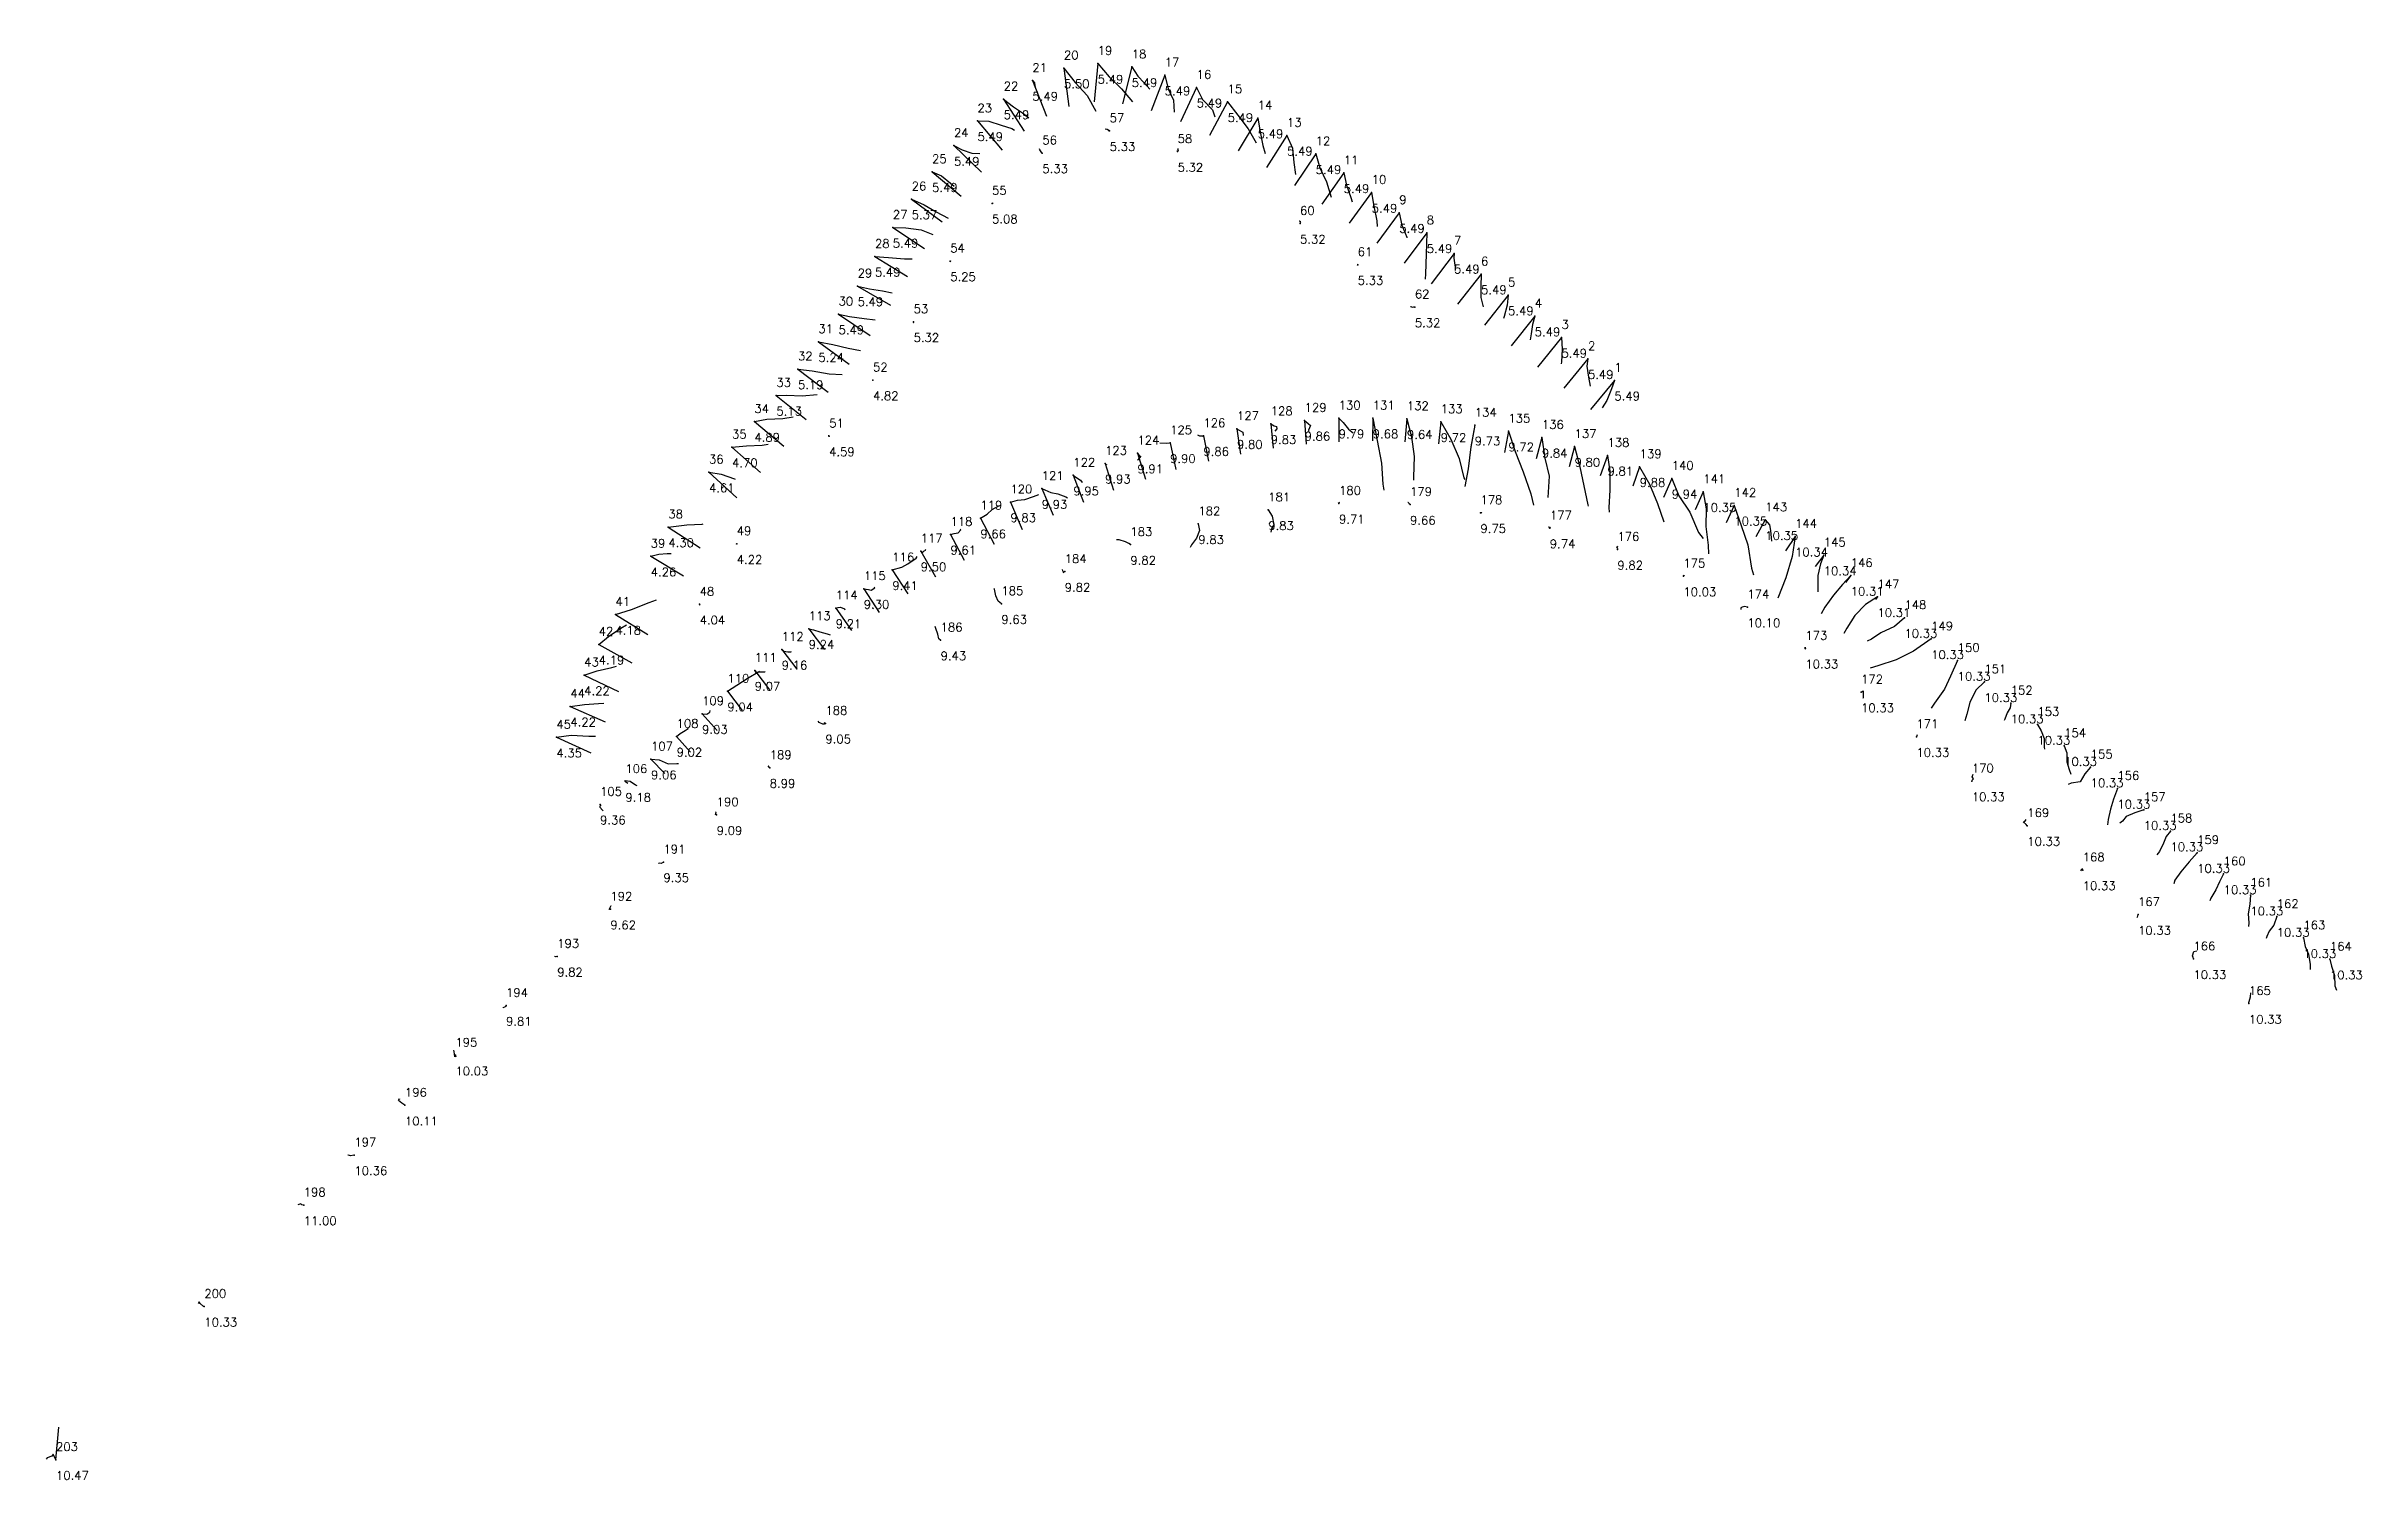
# Model space of a CAD drawing. Extents: x 748697.4 to 748778.9, y 8930599.5 to 8930649.9.
import ezdxf

# ---------------------------------------------------------------- set-up
doc = ezdxf.new("R2010")
doc.units = 0
for name, color, linetype in [('Hole', 7, 'Continuous'), ('Length', 7, 'Continuous'), ('Number', 7, 'Continuous'), ('Real Hole', 7, 'Continuous'), ('Theoretical Hole', 7, 'Continuous')]:
    doc.layers.add(name, color=color, linetype=linetype)
doc.styles.get("Standard").update_dxf_attribs({"font": 'simplex.shx'})

msp = doc.modelspace()

# ---------------------------------------------------------------- texts
at = {"layer": 'Length', "color": 40, "true_color": 0xffc000}
for s, p in [('5.50', (748733.25, 8930648.476, 220.33)), ('5.49', (748734.44, 8930648.636, 220.33)), ('5.49', (748735.64, 8930648.516, 220.33)), ('5.49', (748732.14, 8930648.036, 220.33)), ('5.49', (748736.8, 8930648.226, 220.33)), ('5.49', (748737.92, 8930647.796, 220.33)), ('5.49', (748731.13, 8930647.386, 220.33)), ('5.49', (748739.01, 8930647.286, 220.33)), ('5.49', (748730.21, 8930646.616, 220.33)), ('5.33', (748734.86, 8930646.266, 220.33)), ('5.49', (748740.07, 8930646.716, 220.32)), ('5.49', (748741.1, 8930646.106, 220.32)), ('5.49', (748729.38, 8930645.746, 220.33)), ('5.33', (748732.49, 8930645.486, 220.33)), ('5.32', (748737.25, 8930645.536, 220.32)), ('5.49', (748742.11, 8930645.456, 220.32)), ('5.49', (748728.61, 8930644.826, 220.32)), ('5.49', (748743.1, 8930644.786, 220.32)), ('5.37', (748727.89, 8930643.866, 220.2)), ('5.08', (748730.72, 8930643.716, 220.08)), ('5.49', (748744.08, 8930644.096, 220.32)), ('5.49', (748727.23, 8930642.866, 220.33)), ('5.32', (748741.56, 8930643.006, 220.32)), ('5.49', (748745.05, 8930643.386, 220.32)), ('5.49', (748746.02, 8930642.676, 220.33)), ('5.49', (748746.98, 8930641.956, 220.33)), ('5.49', (748726.6, 8930641.846, 220.32)), ('5.25', (748729.25, 8930641.686, 220.25)), ('5.33', (748743.59, 8930641.556, 220.33)), ('5.49', (748747.93, 8930641.226, 220.33)), ('5.49', (748725.99, 8930640.806, 220.32)), ('5.49', (748748.88, 8930640.486, 220.33)), ('5.49', (748725.32, 8930639.816, 220.32)), ('5.32', (748727.96, 8930639.546, 220.32)), ('5.32', (748745.6, 8930640.066, 220.32)), ('5.49', (748749.82, 8930639.746, 220.33)), ('5.24', (748724.61, 8930638.846, 220.07)), ('5.49', (748750.76, 8930638.996, 220.33)), ('5.19', (748723.89, 8930637.886, 220.01)), ('5.49', (748751.69, 8930638.246, 220.33)), ('4.82', (748726.53, 8930637.496, 219.82)), ('5.49', (748752.62, 8930637.486, 220.33)), ('5.13', (748723.13, 8930636.956, 219.95)), ('4.89', (748722.36, 8930636.036, 219.7)), ('4.59', (748724.99, 8930635.526, 219.59)), ('9.86', (748738.16, 8930635.536, 219.82)), ('9.80', (748739.34, 8930635.786, 219.75)), ('9.83', (748740.53, 8930635.956, 219.79)), ('9.86', (748741.72, 8930636.076, 219.83)), ('9.79', (748742.92, 8930636.156, 219.76)), ('9.68', (748744.12, 8930636.156, 219.65)), ('9.64', (748745.32, 8930636.136, 219.6)), ('9.72', (748746.51, 8930636.026, 219.69)), ('9.73', (748747.71, 8930635.906, 219.7)), ('9.72', (748748.89, 8930635.696, 219.69)), ('9.84', (748750.07, 8930635.476, 219.81)), ('4.70', (748721.57, 8930635.136, 219.5)), ('9.93', (748734.7, 8930634.566, 219.88)), ('9.91', (748735.84, 8930634.926, 219.86)), ('9.90', (748736.99, 8930635.286, 219.85)), ('9.80', (748751.22, 8930635.156, 219.77)), ('9.81', (748752.38, 8930634.846, 219.78)), ('4.61', (748720.76, 8930634.256, 219.41)), ('9.95', (748733.58, 8930634.146, 219.9)), ('9.88', (748753.51, 8930634.446, 219.85)), ('9.94', (748754.64, 8930634.036, 219.91)), ('9.83', (748731.37, 8930633.206, 219.78)), ('9.93', (748732.47, 8930633.676, 219.87)), ('9.83', (748740.44, 8930632.926, 219.83)), ('9.71', (748742.93, 8930633.156, 219.71)), ('9.66', (748745.43, 8930633.116, 219.66)), ('10.35', (748755.75, 8930633.566, 220.33)), ('10.35', (748756.84, 8930633.086, 220.33)), ('4.30', (748719.33, 8930632.326, 219.08)), ('9.66', (748730.31, 8930632.636, 219.61)), ('9.83', (748737.98, 8930632.436, 219.83)), ('9.75', (748747.91, 8930632.826, 219.75)), ('9.74', (748750.35, 8930632.286, 219.74)), ('10.35', (748757.93, 8930632.576, 220.33)), ('4.26', (748718.71, 8930631.296, 219.04)), ('4.22', (748721.74, 8930631.736, 219.22)), ('9.50', (748728.21, 8930631.476, 219.44)), ('9.61', (748729.26, 8930632.066, 219.55)), ('9.82', (748735.59, 8930631.706, 219.82)), ('9.82', (748752.73, 8930631.536, 219.82)), ('10.34', (748758.98, 8930631.996, 220.33)), ('10.34', (748759.99, 8930631.336, 220.33)), ('9.41', (748727.21, 8930630.816, 219.36)), ('9.82', (748733.28, 8930630.756, 219.82)), ('10.03', (748755.05, 8930630.596, 220.03)), ('10.31', (748760.94, 8930630.616, 220.31)), ('9.30', (748726.21, 8930630.156, 219.24)), ('10.31', (748761.88, 8930629.866, 220.31)), ('4.18', (748717.47, 8930629.246, 218.96)), ('4.04', (748720.43, 8930629.606, 219.04)), ('9.21', (748725.22, 8930629.476, 219.16)), ('9.63', (748731.05, 8930629.626, 219.63)), ('10.10', (748757.3, 8930629.506, 220.1)), ('10.33', (748762.83, 8930629.136, 220.33)), ('4.19', (748716.88, 8930628.196, 218.97)), ('9.24', (748724.27, 8930628.746, 219.19)), ('9.43', (748728.91, 8930628.346, 219.43)), ('10.33', (748759.34, 8930628.056, 220.33)), ('10.33', (748763.77, 8930628.386, 220.33)), ('9.07', (748722.37, 8930627.276, 219.03)), ('9.16', (748723.32, 8930628.016, 219.12)), ('10.33', (748764.7, 8930627.626, 220.33)), ('4.22', (748716.37, 8930627.116, 219)), ('9.04', (748721.41, 8930626.546, 219)), ('10.33', (748761.3, 8930626.516, 220.33)), ('10.33', (748765.64, 8930626.876, 220.33)), ('4.22', (748715.88, 8930626.016, 219)), ('9.03', (748720.52, 8930625.756, 218.99)), ('10.33', (748766.57, 8930626.126, 220.33)), ('4.35', (748715.39, 8930624.926, 219.14)), ('9.02', (748719.62, 8930624.956, 218.99)), ('9.05', (748724.86, 8930625.416, 219.05)), ('10.33', (748763.25, 8930624.946, 220.33)), ('10.33', (748767.51, 8930625.376, 220.33)), ('9.06', (748718.72, 8930624.156, 219.04)), ('10.33', (748768.45, 8930624.626, 220.33)), ('9.18', (748717.82, 8930623.366, 219.15)), ('8.99', (748722.9, 8930623.856, 218.99)), ('10.33', (748765.2, 8930623.386, 220.33)), ('10.33', (748769.38, 8930623.876, 220.33)), ('9.36', (748716.93, 8930622.566, 219.34)), ('10.33', (748770.32, 8930623.126, 220.33)), ('10.33', (748771.25, 8930622.376, 220.33)), ('9.09', (748721.03, 8930622.196, 219.09)), ('10.33', (748767.15, 8930621.816, 220.33)), ('10.33', (748772.19, 8930621.626, 220.33)), ('10.33', (748773.13, 8930620.866, 220.33)), ('9.35', (748719.16, 8930620.536, 219.35)), ('10.33', (748769.1, 8930620.256, 220.33)), ('10.33', (748774.06, 8930620.116, 220.33)), ('10.33', (748775, 8930619.366, 220.33)), ('9.62', (748717.29, 8930618.876, 219.62)), ('10.33', (748771.05, 8930618.686, 220.33)), ('10.33', (748775.93, 8930618.616, 220.33)), ('10.33', (748776.87, 8930617.866, 220.33)), ('9.82', (748715.42, 8930617.216, 219.82)), ('10.33', (748773, 8930617.126, 220.33)), ('10.33', (748777.8, 8930617.116, 220.33)), ('9.81', (748713.62, 8930615.486, 219.81)), ('10.33', (748774.95, 8930615.556, 220.33)), ('10.03', (748711.84, 8930613.736, 220.03)), ('10.11', (748710.06, 8930611.976, 220.11)), ('10.36', (748708.28, 8930610.226, 220.36)), ('11.00', (748706.5, 8930608.466, 221)), ('10.33', (748703, 8930604.896, 220.33)), ('10.47', (748697.78, 8930599.506, 220.47))]:
    msp.add_text(s, height=0.3, dxfattribs=at).set_placement(p)
at = {"layer": 'Number', "color": 40, "true_color": 0xffc000}
for s, p in [('20', (748733.25, 8930649.486, 220.33)), ('19', (748734.44, 8930649.646, 220.33)), ('18', (748735.64, 8930649.526, 220.33)), ('17', (748736.8, 8930649.236, 220.33)), ('21', (748732.14, 8930649.046, 220.33)), ('16', (748737.92, 8930648.806, 220.33)), ('23', (748730.21, 8930647.626, 220.33)), ('22', (748731.13, 8930648.396, 220.33)), ('15', (748739.01, 8930648.296, 220.33)), ('14', (748740.07, 8930647.726, 220.32)), ('57', (748734.86, 8930647.276, 220.33)), ('13', (748741.1, 8930647.116, 220.32)), ('24', (748729.38, 8930646.756, 220.33)), ('56', (748732.49, 8930646.496, 220.33)), ('58', (748737.25, 8930646.546, 220.32)), ('12', (748742.11, 8930646.466, 220.32)), ('25', (748728.61, 8930645.836, 220.32)), ('11', (748743.1, 8930645.796, 220.32)), ('26', (748727.89, 8930644.876, 220.2)), ('55', (748730.72, 8930644.726, 220.08)), ('10', (748744.08, 8930645.106, 220.32)), ('9', (748745.05, 8930644.396, 220.32)), ('27', (748727.23, 8930643.876, 220.33)), ('60', (748741.56, 8930644.016, 220.32)), ('8', (748746.02, 8930643.686, 220.33)), ('28', (748726.6, 8930642.856, 220.32)), ('7', (748746.98, 8930642.966, 220.33)), ('54', (748729.25, 8930642.696, 220.25)), ('61', (748743.59, 8930642.566, 220.33)), ('6', (748747.93, 8930642.236, 220.33)), ('29', (748725.99, 8930641.816, 220.32)), ('62', (748745.6, 8930641.076, 220.32)), ('5', (748748.88, 8930641.496, 220.33)), ('30', (748725.32, 8930640.826, 220.32)), ('53', (748727.96, 8930640.556, 220.32)), ('4', (748749.82, 8930640.756, 220.33)), ('31', (748724.61, 8930639.856, 220.07)), ('3', (748750.76, 8930640.006, 220.33)), ('32', (748723.89, 8930638.896, 220.01)), ('2', (748751.69, 8930639.256, 220.33)), ('33', (748723.13, 8930637.966, 219.95)), ('52', (748726.53, 8930638.506, 219.82)), ('1', (748752.62, 8930638.496, 220.33)), ('34', (748722.36, 8930637.046, 219.7)), ('129', (748741.72, 8930637.086, 219.83)), ('130', (748742.92, 8930637.166, 219.76)), ('131', (748744.12, 8930637.166, 219.65)), ('132', (748745.32, 8930637.146, 219.6)), ('133', (748746.51, 8930637.036, 219.69)), ('51', (748724.99, 8930636.536, 219.59)), ('125', (748736.99, 8930636.296, 219.85)), ('126', (748738.16, 8930636.546, 219.82)), ('127', (748739.34, 8930636.796, 219.75)), ('128', (748740.53, 8930636.966, 219.79)), ('134', (748747.71, 8930636.916, 219.7)), ('135', (748748.89, 8930636.706, 219.69)), ('136', (748750.07, 8930636.486, 219.81)), ('35', (748721.57, 8930636.146, 219.5)), ('123', (748734.7, 8930635.576, 219.88)), ('124', (748735.84, 8930635.936, 219.86)), ('137', (748751.22, 8930636.166, 219.77)), ('138', (748752.38, 8930635.856, 219.78)), ('139', (748753.51, 8930635.456, 219.85)), ('36', (748720.76, 8930635.266, 219.41)), ('121', (748732.47, 8930634.686, 219.87)), ('122', (748733.58, 8930635.156, 219.9)), ('140', (748754.64, 8930635.046, 219.91)), ('141', (748755.75, 8930634.576, 220.33)), ('120', (748731.37, 8930634.216, 219.78)), ('181', (748740.44, 8930633.936, 219.83)), ('180', (748742.93, 8930634.166, 219.71)), ('179', (748745.43, 8930634.126, 219.66)), ('178', (748747.91, 8930633.836, 219.75)), ('142', (748756.84, 8930634.096, 220.33)), ('38', (748719.33, 8930633.336, 219.08)), ('118', (748729.26, 8930633.076, 219.55)), ('119', (748730.31, 8930633.646, 219.61)), ('182', (748737.98, 8930633.446, 219.83)), ('177', (748750.35, 8930633.296, 219.74)), ('143', (748757.93, 8930633.586, 220.33)), ('144', (748758.98, 8930633.006, 220.33)), ('39', (748718.71, 8930632.306, 219.04)), ('49', (748721.74, 8930632.746, 219.22)), ('117', (748728.21, 8930632.486, 219.44)), ('183', (748735.59, 8930632.716, 219.82)), ('176', (748752.73, 8930632.546, 219.82)), ('145', (748759.99, 8930632.346, 220.33)), ('116', (748727.21, 8930631.826, 219.36)), ('184', (748733.28, 8930631.766, 219.82)), ('175', (748755.05, 8930631.606, 220.03)), ('146', (748760.94, 8930631.626, 220.31)), ('48', (748720.43, 8930630.616, 219.04)), ('114', (748725.22, 8930630.486, 219.16)), ('115', (748726.21, 8930631.166, 219.24)), ('185', (748731.05, 8930630.636, 219.63)), ('174', (748757.3, 8930630.516, 220.1)), ('147', (748761.88, 8930630.876, 220.31)), ('41', (748717.47, 8930630.256, 218.96)), ('113', (748724.27, 8930629.756, 219.19)), ('148', (748762.83, 8930630.146, 220.33)), ('42', (748716.88, 8930629.206, 218.97)), ('112', (748723.32, 8930629.026, 219.12)), ('186', (748728.91, 8930629.356, 219.43)), ('173', (748759.34, 8930629.066, 220.33)), ('149', (748763.77, 8930629.396, 220.33)), ('43', (748716.37, 8930628.126, 219)), ('111', (748722.37, 8930628.286, 219.03)), ('150', (748764.7, 8930628.636, 220.33)), ('110', (748721.41, 8930627.556, 219)), ('172', (748761.3, 8930627.526, 220.33)), ('151', (748765.64, 8930627.886, 220.33)), ('44', (748715.88, 8930627.026, 219)), ('109', (748720.52, 8930626.766, 218.99)), ('188', (748724.86, 8930626.426, 219.05)), ('152', (748766.57, 8930627.136, 220.33)), ('45', (748715.39, 8930625.936, 219.14)), ('108', (748719.62, 8930625.966, 218.99)), ('171', (748763.25, 8930625.956, 220.33)), ('153', (748767.51, 8930626.386, 220.33)), ('154', (748768.45, 8930625.636, 220.33)), ('107', (748718.72, 8930625.166, 219.04)), ('189', (748722.9, 8930624.866, 218.99)), ('155', (748769.38, 8930624.886, 220.33)), ('106', (748717.82, 8930624.376, 219.15)), ('170', (748765.2, 8930624.396, 220.33)), ('156', (748770.32, 8930624.136, 220.33)), ('105', (748716.93, 8930623.576, 219.34)), ('190', (748721.03, 8930623.206, 219.09)), ('157', (748771.25, 8930623.386, 220.33)), ('169', (748767.15, 8930622.826, 220.33)), ('158', (748772.19, 8930622.636, 220.33)), ('191', (748719.16, 8930621.546, 219.35)), ('159', (748773.13, 8930621.876, 220.33)), ('168', (748769.1, 8930621.266, 220.33)), ('160', (748774.06, 8930621.126, 220.33)), ('161', (748775, 8930620.376, 220.33)), ('192', (748717.29, 8930619.886, 219.62)), ('167', (748771.05, 8930619.696, 220.33)), ('162', (748775.93, 8930619.626, 220.33)), ('163', (748776.87, 8930618.876, 220.33)), ('193', (748715.42, 8930618.226, 219.82)), ('166', (748773, 8930618.136, 220.33)), ('164', (748777.8, 8930618.126, 220.33)), ('194', (748713.62, 8930616.496, 219.81)), ('165', (748774.95, 8930616.566, 220.33)), ('195', (748711.84, 8930614.746, 220.03)), ('196', (748710.06, 8930612.986, 220.11)), ('197', (748708.28, 8930611.236, 220.36)), ('198', (748706.5, 8930609.476, 221)), ('200', (748703, 8930605.906, 220.33)), ('203', (748697.78, 8930600.516, 220.47))]:
    msp.add_text(s, height=0.3, dxfattribs=at).set_placement(p)

# ---------------------------------------------------------------- linework, layer by layer
at = {"layer": 'Hole', "color": 40, "true_color": 0xffc000}
for p in [(748732.14, 8930648.74, 220.33), (748733.25, 8930649.18, 220.33), (748734.44, 8930649.34, 220.33), (748735.64, 8930649.22, 220.33), (748736.8, 8930648.93, 220.33), (748731.13, 8930648.09, 220.33), (748737.92, 8930648.5, 220.33), (748739.01, 8930647.99, 220.33), (748730.21, 8930647.32, 220.33), (748740.07, 8930647.42, 220.32), (748729.38, 8930646.45, 220.33), (748734.86, 8930646.97, 220.33), (748741.1, 8930646.81, 220.32), (748728.61, 8930645.53, 220.32), (748732.49, 8930646.19, 220.33), (748737.25, 8930646.24, 220.32), (748742.11, 8930646.16, 220.32), (748743.1, 8930645.49, 220.32), (748744.08, 8930644.8, 220.32), (748727.89, 8930644.57, 220.2), (748730.72, 8930644.42, 220.08), (748745.05, 8930644.09, 220.32), (748727.23, 8930643.57, 220.33), (748741.56, 8930643.71, 220.32), (748746.02, 8930643.38, 220.33), (748726.6, 8930642.55, 220.32), (748729.25, 8930642.39, 220.25), (748743.59, 8930642.26, 220.33), (748746.98, 8930642.66, 220.33), (748725.99, 8930641.51, 220.32), (748747.93, 8930641.93, 220.33), (748745.6, 8930640.77, 220.32), (748748.88, 8930641.19, 220.33), (748725.32, 8930640.52, 220.32), (748727.96, 8930640.25, 220.32), (748749.82, 8930640.45, 220.33), (748724.61, 8930639.55, 220.07), (748750.76, 8930639.7, 220.33), (748751.69, 8930638.95, 220.33), (748723.89, 8930638.59, 220.01), (748726.53, 8930638.2, 219.82), (748752.62, 8930638.19, 220.33), (748723.13, 8930637.66, 219.95), (748722.36, 8930636.74, 219.7), (748739.34, 8930636.49, 219.75), (748740.53, 8930636.66, 219.79), (748741.72, 8930636.78, 219.83), (748742.92, 8930636.86, 219.76), (748744.12, 8930636.86, 219.65), (748745.32, 8930636.84, 219.6), (748746.51, 8930636.73, 219.69), (748747.71, 8930636.61, 219.7), (748721.57, 8930635.84, 219.5), (748724.99, 8930636.23, 219.59), (748736.99, 8930635.99, 219.85), (748738.16, 8930636.24, 219.82), (748748.89, 8930636.4, 219.69), (748750.07, 8930636.18, 219.81), (748751.22, 8930635.86, 219.77), (748720.76, 8930634.96, 219.41), (748734.7, 8930635.27, 219.88), (748735.84, 8930635.63, 219.86), (748752.38, 8930635.55, 219.78), (748753.51, 8930635.15, 219.85), (748732.47, 8930634.38, 219.87), (748733.58, 8930634.85, 219.9), (748754.64, 8930634.74, 219.91), (748755.75, 8930634.27, 220.33), (748730.31, 8930633.34, 219.61), (748731.37, 8930633.91, 219.78), (748740.44, 8930633.63, 219.83), (748742.93, 8930633.86, 219.71), (748745.43, 8930633.82, 219.66), (748747.91, 8930633.53, 219.75), (748756.84, 8930633.79, 220.33), (748757.93, 8930633.28, 220.33), (748719.33, 8930633.03, 219.08), (748721.74, 8930632.44, 219.22), (748729.26, 8930632.77, 219.55), (748735.59, 8930632.41, 219.82), (748737.98, 8930633.14, 219.83), (748750.35, 8930632.99, 219.74), (748758.98, 8930632.7, 220.33), (748718.71, 8930632, 219.04), (748728.21, 8930632.18, 219.44), (748752.73, 8930632.24, 219.82), (748759.99, 8930632.04, 220.33), (748726.21, 8930630.86, 219.24), (748727.21, 8930631.52, 219.36), (748733.28, 8930631.46, 219.82), (748755.05, 8930631.3, 220.03), (748760.94, 8930631.32, 220.31), (748720.43, 8930630.31, 219.04), (748725.22, 8930630.18, 219.16), (748731.05, 8930630.33, 219.63), (748757.3, 8930630.21, 220.1), (748761.88, 8930630.57, 220.31), (748717.47, 8930629.95, 218.96), (748724.27, 8930629.45, 219.19), (748762.83, 8930629.84, 220.33), (748716.88, 8930628.9, 218.97), (748723.32, 8930628.72, 219.12), (748728.91, 8930629.05, 219.43), (748759.34, 8930628.76, 220.33), (748763.77, 8930629.09, 220.33), (748716.37, 8930627.82, 219), (748722.37, 8930627.98, 219.03), (748764.7, 8930628.33, 220.33), (748765.64, 8930627.58, 220.33), (748715.88, 8930626.72, 219), (748721.41, 8930627.25, 219), (748761.3, 8930627.22, 220.33), (748766.57, 8930626.83, 220.33), (748720.52, 8930626.46, 218.99), (748724.86, 8930626.12, 219.05), (748767.51, 8930626.08, 220.33), (748715.39, 8930625.63, 219.14), (748719.62, 8930625.66, 218.99), (748763.25, 8930625.65, 220.33), (748768.45, 8930625.33, 220.33), (748718.72, 8930624.86, 219.04), (748722.9, 8930624.56, 218.99), (748769.38, 8930624.58, 220.33), (748717.82, 8930624.07, 219.15), (748765.2, 8930624.09, 220.33), (748770.32, 8930623.83, 220.33), (748716.93, 8930623.27, 219.34), (748721.03, 8930622.9, 219.09), (748771.25, 8930623.08, 220.33), (748767.15, 8930622.52, 220.33), (748772.19, 8930622.33, 220.33), (748719.16, 8930621.24, 219.35), (748773.13, 8930621.57, 220.33), (748769.1, 8930620.96, 220.33), (748774.06, 8930620.82, 220.33), (748717.29, 8930619.58, 219.62), (748771.05, 8930619.39, 220.33), (748775, 8930620.07, 220.33), (748775.93, 8930619.32, 220.33), (748776.87, 8930618.57, 220.33), (748715.42, 8930617.92, 219.82), (748773, 8930617.83, 220.33), (748777.8, 8930617.82, 220.33), (748713.62, 8930616.19, 219.81), (748774.95, 8930616.26, 220.33), (748711.84, 8930614.44, 220.03), (748710.06, 8930612.68, 220.11), (748708.28, 8930610.93, 220.36), (748706.5, 8930609.17, 221), (748703, 8930605.6, 220.33), (748697.78, 8930600.21, 220.47)]:
    msp.add_point(p, dxfattribs=at)
at = {"layer": 'Real Hole', "color": 1, "true_color": 0xff0000}
for points in [[(748732.14, 8930648.74, 220.33), (748732.221, 8930648.662, 218.333), (748732.224, 8930648.562, 216.336), (748732.241, 8930648.528, 215.537)], [(748733.25, 8930649.18, 220.33), (748733.643, 8930648.667, 218.437), (748734.068, 8930648.218, 216.535), (748734.374, 8930647.664, 214.638)], [(748734.44, 8930649.34, 220.33), (748734.847, 8930648.877, 218.427), (748735.272, 8930648.444, 216.521), (748735.662, 8930647.993, 214.613)], [(748735.64, 8930649.22, 220.33), (748735.852, 8930648.894, 218.368), (748736.072, 8930648.665, 216.393), (748736.27, 8930648.437, 214.518)], [(748736.8, 8930648.93, 220.33), (748736.922, 8930648.444, 218.394), (748737.111, 8930648.051, 216.442), (748737.126, 8930647.63, 214.692)], [(748731.13, 8930648.09, 220.33), (748731.481, 8930647.816, 218.38), (748731.796, 8930647.603, 216.417), (748732.017, 8930647.433, 214.943)], [(748737.92, 8930648.5, 220.33), (748738.127, 8930648.071, 218.388), (748738.479, 8930647.709, 216.452), (748738.56, 8930647.461, 215.487)], [(748739.01, 8930647.99, 220.33), (748739.371, 8930647.527, 218.418), (748739.737, 8930647.044, 216.512), (748740.02, 8930646.548, 214.911)], [(748730.21, 8930647.32, 220.33), (748730.611, 8930647.312, 218.371), (748731.044, 8930647.176, 216.423), (748731.414, 8930647.058, 214.461), (748731.515, 8930646.995, 213.873)], [(748740.07, 8930647.42, 220.32), (748740.16, 8930646.936, 218.382), (748740.254, 8930646.453, 216.443), (748740.335, 8930646.178, 215.381)], [(748729.38, 8930646.45, 220.33), (748729.675, 8930646.306, 218.357), (748730.015, 8930646.186, 216.39), (748730.297, 8930646.177, 214.41)], [(748732.49, 8930646.19, 220.33), (748732.466, 8930646.206, 219.33), (748732.474, 8930646.197, 218.33), (748732.446, 8930646.23, 217.331), (748732.426, 8930646.272, 216.333), (748732.408, 8930646.3, 215.333), (748732.39, 8930646.336, 214.835)], [(748734.86, 8930646.97, 220.33), (748734.87, 8930646.966, 219.33), (748734.863, 8930646.973, 218.33), (748734.828, 8930646.959, 217.331), (748734.833, 8930646.983, 216.331), (748734.773, 8930647.015, 215.333), (748734.707, 8930647.032, 214.737)], [(748737.25, 8930646.24, 220.32), (748737.262, 8930646.236, 219.32), (748737.247, 8930646.281, 218.321), (748737.269, 8930646.265, 217.322), (748737.28, 8930646.307, 216.323), (748737.265, 8930646.341, 215.323), (748737.285, 8930646.351, 214.824)], [(748741.1, 8930646.81, 220.32), (748741.292, 8930646.361, 218.381), (748741.344, 8930645.86, 216.445), (748741.4, 8930645.435, 214.904)], [(748728.61, 8930645.53, 220.32), (748728.944, 8930645.391, 218.353), (748729.256, 8930645.125, 216.396), (748729.385, 8930645.026, 215.612)], [(748742.11, 8930646.16, 220.32), (748742.261, 8930645.667, 218.388), (748742.492, 8930645.179, 216.462), (748742.65, 8930644.637, 214.543)], [(748743.1, 8930645.49, 220.32), (748743.194, 8930645.054, 218.37), (748743.349, 8930644.621, 216.424), (748743.389, 8930644.468, 215.742)], [(748744.08, 8930644.8, 220.32), (748744.157, 8930644.319, 218.38), (748744.257, 8930643.804, 216.45), (748744.279, 8930643.606, 215.779)], [(748727.89, 8930644.57, 220.2), (748728.328, 8930644.365, 218.259), (748728.755, 8930644.118, 216.321), (748729.173, 8930643.898, 214.688)], [(748730.72, 8930644.42, 220.08), (748730.724, 8930644.413, 219.08), (748730.72, 8930644.422, 218.08), (748730.723, 8930644.414, 217.08), (748730.734, 8930644.42, 216.08), (748730.757, 8930644.433, 215.081), (748730.763, 8930644.442, 214.581)], [(748745.05, 8930644.09, 220.32), (748745.139, 8930643.656, 218.37), (748745.314, 8930643.224, 216.425), (748745.321, 8930643.201, 216.328)], [(748727.23, 8930643.57, 220.33), (748727.682, 8930643.555, 218.382), (748728.232, 8930643.49, 216.46), (748728.637, 8930643.325, 214.817)], [(748741.56, 8930643.71, 220.32), (748741.578, 8930643.755, 219.321), (748741.567, 8930643.75, 218.321), (748741.585, 8930643.774, 217.322), (748741.536, 8930643.791, 216.323), (748741.531, 8930643.797, 216.123)], [(748746.02, 8930643.38, 220.33), (748745.996, 8930642.633, 218.475), (748745.978, 8930641.94, 216.599), (748745.968, 8930641.756, 216.134)], [(748726.6, 8930642.55, 220.32), (748727.079, 8930642.513, 218.379), (748727.643, 8930642.462, 216.46), (748727.911, 8930642.473, 215.497)], [(748729.25, 8930642.39, 220.25), (748729.258, 8930642.391, 219.25), (748729.255, 8930642.4, 218.25), (748729.25, 8930642.366, 217.251), (748729.254, 8930642.373, 216.251), (748729.247, 8930642.376, 215.251), (748729.241, 8930642.353, 214.751)], [(748743.59, 8930642.26, 220.33), (748743.587, 8930642.258, 219.33), (748743.589, 8930642.266, 218.33), (748743.573, 8930642.256, 217.33), (748743.584, 8930642.249, 216.33), (748743.584, 8930642.249, 215.93)], [(748746.98, 8930642.66, 220.33), (748746.975, 8930642.485, 219.345), (748746.99, 8930642.326, 218.358), (748747.015, 8930642.17, 217.371), (748747.02, 8930642.055, 216.68)], [(748725.99, 8930641.51, 220.32), (748726.411, 8930641.407, 218.368), (748726.866, 8930641.346, 216.421), (748727.21, 8930641.268, 215.17)], [(748747.93, 8930641.93, 220.33), (748747.92, 8930641.492, 218.378), (748747.923, 8930641.106, 216.416), (748748.009, 8930640.776, 214.853)], [(748745.6, 8930640.77, 220.32), (748745.56, 8930640.767, 219.321), (748745.569, 8930640.762, 218.321), (748745.554, 8930640.77, 217.321), (748745.522, 8930640.755, 216.322), (748745.471, 8930640.773, 215.323), (748745.45, 8930640.779, 215.024)], [(748748.88, 8930641.19, 220.33), (748748.851, 8930640.842, 218.361), (748748.743, 8930640.443, 216.404), (748748.721, 8930640.367, 216.012)], [(748725.32, 8930640.52, 220.32), (748725.7, 8930640.443, 218.358), (748726.221, 8930640.373, 216.428), (748726.606, 8930640.32, 214.979)], [(748727.96, 8930640.25, 220.32), (748727.964, 8930640.242, 219.32), (748727.958, 8930640.232, 218.32), (748727.949, 8930640.235, 217.32), (748727.947, 8930640.238, 216.32), (748727.961, 8930640.229, 215.32), (748727.967, 8930640.23, 214.92)], [(748749.82, 8930640.45, 220.33), (748749.738, 8930640.152, 218.354), (748749.688, 8930639.827, 216.381), (748749.653, 8930639.619, 215.404)], [(748724.61, 8930639.55, 220.07), (748725.119, 8930639.449, 218.138), (748725.663, 8930639.328, 216.218), (748726.097, 8930639.242, 214.576)], [(748750.76, 8930639.7, 220.33), (748750.786, 8930639.29, 218.373), (748750.755, 8930638.844, 216.423), (748750.744, 8930638.774, 216.132)], [(748751.69, 8930638.95, 220.33), (748751.646, 8930638.688, 218.348), (748751.707, 8930638.302, 216.386), (748751.771, 8930637.99, 214.92)], [(748723.89, 8930638.59, 220.01), (748724.386, 8930638.525, 218.074), (748724.991, 8930638.419, 216.17), (748725.442, 8930638.398, 214.74)], [(748726.53, 8930638.2, 219.82), (748726.535, 8930638.194, 218.82), (748726.532, 8930638.194, 217.82), (748726.52, 8930638.194, 216.82), (748726.512, 8930638.197, 215.82), (748726.522, 8930638.203, 214.82)], [(748752.62, 8930638.19, 220.33), (748752.514, 8930637.897, 218.354), (748752.351, 8930637.477, 216.406), (748752.191, 8930637.224, 215.141)], [(748723.13, 8930637.66, 219.95), (748723.487, 8930637.668, 217.982), (748724.039, 8930637.651, 216.06), (748724.565, 8930637.695, 214.131)], [(748722.36, 8930636.74, 219.7), (748722.8, 8930636.824, 217.751), (748723.362, 8930636.854, 215.832), (748723.722, 8930636.902, 214.583)], [(748739.34, 8930636.49, 219.75), (748739.494, 8930636.392, 216.756), (748739.552, 8930636.371, 213.756), (748739.553, 8930636.261, 210.758), (748739.556, 8930636.248, 210.459)], [(748740.53, 8930636.66, 219.79), (748740.644, 8930636.595, 216.793), (748740.733, 8930636.571, 213.794), (748740.739, 8930636.481, 210.796), (748740.677, 8930636.398, 209.299)], [(748741.72, 8930636.78, 219.83), (748741.85, 8930636.669, 216.835), (748741.923, 8930636.597, 213.837), (748741.859, 8930636.438, 210.842), (748741.867, 8930636.397, 209.842)], [(748742.92, 8930636.86, 219.76), (748743.078, 8930636.705, 216.768), (748743.267, 8930636.476, 213.783), (748743.385, 8930636.374, 210.787), (748743.426, 8930636.34, 209.989)], [(748744.12, 8930636.86, 219.65), (748744.279, 8930636.071, 216.76), (748744.423, 8930635.273, 213.872), (748744.471, 8930634.536, 210.964), (748744.504, 8930634.332, 210.191)], [(748745.32, 8930636.84, 219.6), (748745.476, 8930636.206, 216.672), (748745.575, 8930635.514, 213.754), (748745.548, 8930634.78, 210.846), (748745.548, 8930634.68, 210.458)], [(748746.51, 8930636.73, 219.69), (748746.861, 8930636.121, 216.773), (748747.157, 8930635.436, 213.868), (748747.329, 8930634.765, 210.949), (748747.356, 8930634.704, 210.656)], [(748747.71, 8930636.61, 219.7), (748747.57, 8930635.854, 216.8), (748747.481, 8930635.08, 213.903), (748747.361, 8930634.455, 211.486)], [(748721.57, 8930635.84, 219.5), (748722.082, 8930635.885, 217.567), (748722.63, 8930635.913, 215.644), (748722.846, 8930635.94, 214.874)], [(748724.99, 8930636.23, 219.59), (748724.977, 8930636.221, 218.59), (748724.976, 8930636.238, 217.59), (748724.96, 8930636.241, 216.59), (748724.99, 8930636.238, 215.591), (748724.989, 8930636.242, 215.291)], [(748736.99, 8930635.99, 219.85), (748736.993, 8930635.976, 216.85), (748736.868, 8930635.968, 213.853), (748736.621, 8930635.975, 211.365)], [(748738.16, 8930636.24, 219.82), (748738.16, 8930636.206, 216.82), (748738.155, 8930636.227, 213.82), (748738.037, 8930636.227, 210.823), (748737.961, 8930636.262, 209.826)], [(748748.89, 8930636.4, 219.69), (748749.13, 8930635.684, 216.787), (748749.414, 8930634.974, 213.886), (748749.677, 8930634.203, 210.998), (748749.771, 8930633.804, 209.555)], [(748750.07, 8930636.18, 219.81), (748750.168, 8930635.455, 216.901), (748750.325, 8930634.824, 213.972), (748750.277, 8930634.071, 211.068)], [(748751.22, 8930635.86, 219.77), (748751.402, 8930635.148, 216.861), (748751.548, 8930634.478, 213.941), (748751.683, 8930633.808, 211.02), (748751.693, 8930633.759, 210.826)], [(748720.76, 8930634.96, 219.41), (748721.185, 8930634.893, 217.457), (748721.657, 8930634.722, 215.521), (748721.681, 8930634.716, 215.424)], [(748734.7, 8930635.27, 219.88), (748734.718, 8930635.226, 216.88), (748734.752, 8930635.245, 213.881), (748734.754, 8930635.232, 210.881), (748734.752, 8930635.232, 210.681)], [(748735.84, 8930635.63, 219.86), (748735.915, 8930635.528, 216.863), (748735.96, 8930635.521, 213.863), (748735.851, 8930635.391, 210.868), (748735.834, 8930635.383, 210.268)], [(748752.38, 8930635.55, 219.78), (748752.466, 8930634.991, 216.834), (748752.46, 8930634.325, 213.909), (748752.424, 8930633.721, 210.97), (748752.438, 8930633.554, 210.188)], [(748753.51, 8930635.15, 219.85), (748753.852, 8930634.533, 216.934), (748754.141, 8930633.855, 214.026), (748754.36, 8930633.211, 211.31)], [(748731.37, 8930633.91, 219.78), (748731.618, 8930633.974, 216.791), (748731.871, 8930634.001, 213.802), (748732.181, 8930634.1, 210.819), (748732.37, 8930634.175, 208.93)], [(748732.47, 8930634.38, 219.87), (748732.791, 8930634.24, 216.891), (748733.038, 8930634.196, 213.901), (748733.317, 8930634.091, 210.916), (748733.376, 8930634.061, 210.32)], [(748733.58, 8930634.85, 219.9), (748733.707, 8930634.764, 216.904), (748733.829, 8930634.677, 213.908), (748733.893, 8930634.6, 210.909), (748733.894, 8930634.605, 209.909)], [(748754.64, 8930634.74, 219.91), (748754.888, 8930634.123, 216.985), (748755.274, 8930633.547, 214.066), (748755.586, 8930632.841, 211.167), (748755.746, 8930632.621, 210.101)], [(748755.75, 8930634.27, 220.33), (748755.847, 8930633.672, 217.392), (748755.839, 8930633.048, 214.457), (748755.923, 8930632.391, 211.531), (748755.934, 8930632.086, 210.268)], [(748730.31, 8930633.34, 219.61), (748730.544, 8930633.481, 216.622), (748730.72, 8930633.649, 213.632), (748730.965, 8930633.771, 210.645), (748730.968, 8930633.778, 210.545)], [(748740.44, 8930633.63, 219.83), (748740.583, 8930633.409, 216.842), (748740.632, 8930633.103, 213.858), (748740.56, 8930632.962, 210.862), (748740.534, 8930632.848, 209.366)], [(748742.93, 8930633.86, 219.71), (748742.91, 8930633.876, 216.71), (748742.94, 8930633.886, 213.71), (748742.944, 8930633.893, 210.71), (748742.921, 8930633.885, 209.21)], [(748745.43, 8930633.82, 219.66), (748745.404, 8930633.85, 216.66), (748745.387, 8930633.87, 213.66), (748745.364, 8930633.888, 210.661), (748745.352, 8930633.887, 209.661)], [(748747.91, 8930633.53, 219.75), (748747.9, 8930633.538, 216.75), (748747.934, 8930633.539, 213.75), (748747.959, 8930633.543, 210.75), (748747.935, 8930633.522, 209.251)], [(748756.84, 8930633.79, 220.33), (748757.078, 8930633.085, 217.424), (748757.312, 8930632.4, 214.512), (748757.443, 8930631.586, 211.628), (748757.513, 8930631.342, 210.661)], [(748757.93, 8930633.28, 220.33), (748758.08, 8930633.102, 217.339), (748758.114, 8930632.906, 214.346), (748758.14, 8930632.652, 211.357), (748758.154, 8930632.535, 209.661)], [(748719.33, 8930633.03, 219.08), (748719.976, 8930633.11, 217.189), (748720.526, 8930633.135, 215.266), (748720.554, 8930633.137, 215.17)], [(748721.74, 8930632.44, 219.22), (748721.741, 8930632.439, 218.22), (748721.74, 8930632.441, 217.22), (748721.726, 8930632.43, 216.22), (748721.732, 8930632.437, 215.22)], [(748729.26, 8930632.77, 219.55), (748729.389, 8930632.8, 216.553), (748729.526, 8930632.823, 213.556), (748729.628, 8930632.933, 210.56), (748729.615, 8930632.953, 209.76)], [(748735.59, 8930632.41, 219.82), (748735.537, 8930632.45, 216.821), (748735.423, 8930632.507, 213.823), (748735.197, 8930632.574, 210.833), (748735.099, 8930632.581, 209.536)], [(748737.98, 8930633.14, 219.83), (748738.024, 8930632.903, 216.84), (748737.916, 8930632.633, 213.854), (748737.736, 8930632.406, 210.868), (748737.694, 8930632.306, 209.974)], [(748750.35, 8930632.99, 219.74), (748750.372, 8930633.011, 216.74), (748750.333, 8930632.985, 213.741), (748750.331, 8930633.026, 210.741), (748750.3, 8930633.027, 209.741)], [(748758.98, 8930632.7, 220.33), (748758.878, 8930631.99, 217.417), (748758.66, 8930631.24, 214.52), (748758.372, 8930630.531, 211.62)], [(748718.71, 8930632, 219.04), (748718.995, 8930632.071, 218.084), (748719.284, 8930632.093, 217.127), (748719.426, 8930632.097, 216.648)], [(748727.21, 8930631.52, 219.36), (748727.544, 8930631.621, 216.38), (748727.761, 8930631.733, 213.39), (748728.046, 8930631.936, 210.411), (748728.09, 8930631.989, 209.614)], [(748728.21, 8930632.18, 219.44), (748728.257, 8930632.124, 216.441), (748728.335, 8930632.19, 213.443), (748728.388, 8930632.215, 210.443), (748728.381, 8930632.236, 209.443)], [(748752.73, 8930632.24, 219.82), (748752.739, 8930632.27, 216.82), (748752.704, 8930632.334, 213.821), (748752.727, 8930632.362, 210.821), (748752.728, 8930632.34, 209.121)], [(748759.99, 8930632.04, 220.33), (748759.879, 8930631.74, 217.347), (748759.778, 8930631.32, 214.378), (748759.779, 8930630.951, 211.401), (748759.775, 8930630.751, 210.015)], [(748726.21, 8930630.86, 219.24), (748726.378, 8930630.827, 216.245), (748726.462, 8930630.807, 213.246), (748726.591, 8930630.89, 210.25), (748726.59, 8930630.911, 209.25)], [(748731.05, 8930630.33, 219.63), (748730.937, 8930630.423, 216.634), (748730.853, 8930630.614, 213.641), (748730.812, 8930630.841, 210.65), (748730.791, 8930630.87, 210.251)], [(748733.28, 8930631.46, 219.82), (748733.223, 8930631.442, 216.821), (748733.253, 8930631.422, 213.821), (748733.207, 8930631.483, 210.822), (748733.198, 8930631.54, 209.523)], [(748755.05, 8930631.3, 220.03), (748755.054, 8930631.328, 217.03), (748755.08, 8930631.336, 214.03), (748755.075, 8930631.325, 211.03), (748755.074, 8930631.321, 210.03)], [(748760.94, 8930631.32, 220.31), (748760.651, 8930631.009, 217.34), (748760.337, 8930630.627, 214.381), (748760.026, 8930630.215, 211.426), (748759.903, 8930629.972, 209.951)], [(748717.47, 8930629.95, 218.96), (748718.033, 8930630.127, 217.049), (748718.66, 8930630.369, 215.165), (748718.913, 8930630.472, 214.413)], [(748720.43, 8930630.31, 219.04), (748720.444, 8930630.304, 218.04), (748720.436, 8930630.303, 217.04), (748720.445, 8930630.295, 216.04), (748720.429, 8930630.294, 215.04), (748720.439, 8930630.287, 214.641)], [(748725.22, 8930630.18, 219.16), (748725.309, 8930630.2, 216.161), (748725.392, 8930630.207, 213.163), (748725.531, 8930630.15, 210.166), (748725.54, 8930630.121, 209.467)], [(748757.3, 8930630.21, 220.1), (748757.202, 8930630.229, 217.102), (748757.121, 8930630.212, 214.103), (748757.069, 8930630.192, 211.103), (748757.069, 8930630.126, 209.705)], [(748761.88, 8930630.57, 220.31), (748761.461, 8930630.303, 217.351), (748761.083, 8930629.912, 214.401), (748760.805, 8930629.473, 211.447), (748760.699, 8930629.279, 210.064)], [(748716.88, 8930628.9, 218.97), (748717.219, 8930629.183, 217.019), (748717.657, 8930629.469, 215.089), (748717.86, 8930629.583, 214.324)], [(748724.27, 8930629.45, 219.19), (748724.434, 8930629.41, 216.195), (748724.667, 8930629.346, 213.205), (748724.923, 8930629.269, 210.216), (748725.025, 8930629.239, 209.021)], [(748728.91, 8930629.05, 219.43), (748728.846, 8930629.092, 216.431), (748728.809, 8930629.257, 213.436), (748728.743, 8930629.464, 210.444), (748728.721, 8930629.535, 209.446)], [(748762.83, 8930629.84, 220.33), (748762.473, 8930629.534, 217.367), (748761.995, 8930629.301, 214.415), (748761.672, 8930629.08, 211.44), (748761.514, 8930629.01, 210.253)], [(748723.32, 8930628.72, 219.12), (748723.396, 8930628.661, 216.122), (748723.533, 8930628.641, 213.125), (748723.637, 8930628.642, 210.127), (748723.665, 8930628.649, 209.027)], [(748759.34, 8930628.76, 220.33), (748759.339, 8930628.805, 217.33), (748759.334, 8930628.795, 214.33), (748759.347, 8930628.74, 211.331), (748759.334, 8930628.715, 209.731)], [(748763.77, 8930629.09, 220.33), (748763.15, 8930628.666, 217.426), (748762.54, 8930628.36, 214.504), (748761.891, 8930628.141, 211.583), (748761.627, 8930628.061, 210.416)], [(748716.37, 8930627.82, 219), (748716.83, 8930627.973, 217.06), (748717.34, 8930628.083, 215.129), (748717.504, 8930628.129, 214.45)], [(748721.41, 8930627.25, 219), (748721.745, 8930627.47, 216.027), (748722.141, 8930627.724, 213.064), (748722.507, 8930627.929, 210.093), (748722.543, 8930627.956, 209.696)], [(748722.37, 8930627.98, 219.03), (748722.399, 8930627.921, 216.031), (748722.545, 8930627.929, 213.034), (748722.726, 8930627.936, 210.04), (748722.743, 8930627.92, 209.741)], [(748764.7, 8930628.33, 220.33), (748764.446, 8930627.785, 217.391), (748764.243, 8930627.324, 214.433), (748763.89, 8930626.827, 211.496), (748763.764, 8930626.657, 210.519)], [(748765.64, 8930627.58, 220.33), (748765.341, 8930627.292, 217.359), (748765.132, 8930626.854, 214.398), (748765.027, 8930626.442, 211.429), (748764.948, 8930626.215, 210.151)], [(748715.88, 8930626.72, 219), (748716.381, 8930626.784, 217.065), (748716.873, 8930626.817, 215.126), (748717.057, 8930626.829, 214.451)], [(748761.3, 8930627.22, 220.33), (748761.381, 8930627.261, 217.331), (748761.375, 8930627.125, 214.334), (748761.372, 8930627.022, 211.336), (748761.368, 8930627.001, 210.436)], [(748766.57, 8930626.83, 220.33), (748766.553, 8930626.664, 217.335), (748766.443, 8930626.495, 214.341), (748766.358, 8930626.267, 211.351), (748766.336, 8930626.218, 210.553)], [(748719.62, 8930625.66, 218.99), (748719.747, 8930625.759, 215.994), (748719.926, 8930625.867, 213.002), (748720.027, 8930625.945, 210.004), (748720.031, 8930625.958, 209.505)], [(748720.52, 8930626.46, 218.99), (748720.685, 8930626.442, 215.995), (748720.794, 8930626.52, 212.998), (748720.797, 8930626.562, 209.998), (748720.798, 8930626.572, 209.398)], [(748724.86, 8930626.12, 219.05), (748724.821, 8930626.135, 216.05), (748724.789, 8930626.075, 213.051), (748724.637, 8930626.149, 210.056), (748724.608, 8930626.197, 208.857)], [(748767.51, 8930626.08, 220.33), (748767.639, 8930625.855, 217.341), (748767.746, 8930625.591, 214.355), (748767.742, 8930625.289, 211.37), (748767.752, 8930625.213, 210.674)], [(748715.39, 8930625.63, 219.14), (748715.91, 8930625.706, 217.21), (748716.534, 8930625.665, 215.31), (748716.765, 8930625.676, 214.545)], [(748763.25, 8930625.65, 220.33), (748763.267, 8930625.659, 217.33), (748763.279, 8930625.688, 214.33), (748763.28, 8930625.719, 211.33), (748763.278, 8930625.709, 209.83)], [(748768.45, 8930625.33, 220.33), (748768.544, 8930625.084, 217.342), (748768.543, 8930624.763, 214.359), (748768.629, 8930624.497, 211.372), (748768.684, 8930624.336, 209.982)], [(748718.72, 8930624.86, 219.04), (748719.002, 8930624.842, 216.053), (748719.327, 8930624.7, 213.074), (748719.631, 8930624.713, 210.09), (748719.686, 8930624.713, 209.593)], [(748722.9, 8930624.56, 218.99), (748722.884, 8930624.559, 215.99), (748722.89, 8930624.571, 212.99), (748722.844, 8930624.627, 209.991), (748722.85, 8930624.622, 209.691)], [(748765.2, 8930624.09, 220.33), (748765.209, 8930624.12, 217.33), (748765.264, 8930624.17, 214.331), (748765.211, 8930624.242, 211.332), (748765.252, 8930624.33, 209.535)], [(748769.38, 8930624.58, 220.33), (748769.171, 8930624.35, 217.346), (748769.017, 8930624.066, 214.364), (748768.694, 8930624.011, 211.381), (748768.594, 8930623.973, 209.585)], [(748717.82, 8930624.07, 219.15), (748717.794, 8930624.114, 216.15), (748717.987, 8930624.088, 213.157), (748718.174, 8930623.958, 210.165), (748718.219, 8930623.938, 209.567)], [(748770.32, 8930623.83, 220.33), (748770.181, 8930623.452, 217.357), (748770.085, 8930623.099, 214.38), (748769.994, 8930622.735, 211.403), (748769.978, 8930622.549, 209.915)], [(748716.93, 8930623.27, 219.34), (748716.929, 8930623.268, 216.34), (748716.915, 8930623.167, 213.342), (748717.015, 8930623.072, 210.345), (748717.037, 8930623.046, 209.546)], [(748721.03, 8930622.9, 219.09), (748720.985, 8930622.908, 216.09), (748720.993, 8930622.913, 213.09), (748721.015, 8930622.986, 210.091), (748720.989, 8930623.013, 209.292)], [(748767.15, 8930622.52, 220.33), (748767.111, 8930622.562, 217.331), (748767.011, 8930622.652, 214.334), (748767.059, 8930622.669, 211.334), (748767.117, 8930622.737, 209.536)], [(748771.25, 8930623.08, 220.33), (748770.935, 8930622.972, 217.349), (748770.634, 8930622.841, 214.367), (748770.501, 8930622.681, 211.374), (748770.407, 8930622.603, 210.08)], [(748772.19, 8930622.33, 220.33), (748772.041, 8930622.137, 217.34), (748771.943, 8930621.909, 214.35), (748771.799, 8930621.61, 211.369), (748771.708, 8930621.489, 209.977)], [(748719.16, 8930621.24, 219.35), (748719.075, 8930621.193, 216.352), (748719.017, 8930621.205, 213.352), (748718.983, 8930621.184, 210.352), (748719, 8930621.205, 209.353)], [(748769.1, 8930620.96, 220.33), (748769.077, 8930621.003, 217.33), (748769.091, 8930621.008, 214.33), (748769.052, 8930620.968, 211.331), (748769.027, 8930620.929, 209.632)], [(748773.13, 8930621.57, 220.33), (748772.843, 8930621.25, 217.361), (748772.56, 8930620.898, 214.395), (748772.345, 8930620.6, 211.418), (748772.304, 8930620.477, 210.124)], [(748774.06, 8930620.82, 220.33), (748773.912, 8930620.55, 217.346), (748773.788, 8930620.26, 214.362), (748773.61, 8930619.966, 211.382), (748773.579, 8930619.874, 209.986)], [(748717.29, 8930619.58, 219.62), (748717.253, 8930619.569, 216.62), (748717.275, 8930619.619, 213.621), (748717.319, 8930619.713, 210.623), (748717.318, 8930619.717, 210.523)], [(748771.05, 8930619.39, 220.33), (748771.049, 8930619.392, 217.33), (748771.03, 8930619.349, 214.33), (748771.023, 8930619.302, 211.331), (748771.003, 8930619.287, 209.531)], [(748775, 8930620.07, 220.33), (748774.978, 8930619.758, 217.346), (748774.92, 8930619.418, 214.366), (748774.952, 8930619.1, 211.383), (748774.934, 8930618.976, 209.989)], [(748775.93, 8930619.32, 220.33), (748775.827, 8930619.022, 217.347), (748775.658, 8930618.804, 214.359), (748775.585, 8930618.615, 211.366), (748775.562, 8930618.548, 210.168)], [(748776.87, 8930618.57, 220.33), (748776.924, 8930618.263, 217.346), (748777.05, 8930618.004, 214.36), (748777.102, 8930617.632, 211.384), (748777.102, 8930617.459, 210.196)], [(748715.42, 8930617.92, 219.82), (748715.374, 8930617.901, 216.82), (748715.331, 8930617.915, 213.821), (748715.344, 8930617.923, 210.821), (748715.333, 8930617.912, 209.021)], [(748773, 8930617.83, 220.33), (748772.988, 8930617.879, 217.33), (748772.962, 8930617.942, 214.331), (748773.017, 8930618.097, 211.336), (748773.112, 8930618.115, 209.939)], [(748777.8, 8930617.82, 220.33), (748777.861, 8930617.578, 217.34), (748777.957, 8930617.244, 214.361), (748777.977, 8930616.882, 211.383), (748778.037, 8930616.729, 210.396)], [(748713.62, 8930616.19, 219.81), (748713.614, 8930616.158, 216.81), (748713.569, 8930616.131, 213.811), (748713.507, 8930616.108, 210.811), (748713.501, 8930616.111, 210.311)], [(748774.95, 8930616.26, 220.33), (748774.947, 8930616.296, 217.33), (748774.955, 8930616.338, 214.331), (748775.002, 8930616.501, 211.335), (748775.017, 8930616.633, 209.54)], [(748711.84, 8930614.44, 220.03), (748711.851, 8930614.396, 217.03), (748711.82, 8930614.39, 214.031), (748711.799, 8930614.577, 211.036), (748711.779, 8930614.622, 210.038)], [(748710.06, 8930612.68, 220.11), (748709.948, 8930612.75, 217.113), (748709.835, 8930612.846, 214.117), (748709.868, 8930612.907, 211.117), (748709.87, 8930612.893, 210.017)], [(748708.28, 8930610.93, 220.36), (748708.15, 8930610.899, 217.363), (748708.112, 8930610.914, 214.363), (748708.058, 8930610.931, 211.364), (748708.075, 8930610.949, 210.464)], [(748706.5, 8930609.17, 221), (748706.428, 8930609.18, 218.001), (748706.418, 8930609.184, 215.001), (748706.393, 8930609.211, 212.001), (748706.292, 8930609.175, 211.007)], [(748703, 8930605.6, 220.33), (748702.977, 8930605.606, 217.33), (748702.861, 8930605.708, 214.334), (748702.819, 8930605.761, 211.335), (748702.783, 8930605.711, 209.836)], [(748697.78, 8930600.21, 220.47), (748697.685, 8930600.403, 217.478), (748697.638, 8930600.336, 214.479), (748697.467, 8930600.273, 211.484), (748697.441, 8930600.23, 210.486)]]:
    msp.add_polyline3d(points, dxfattribs=at)
at = {"layer": 'Theoretical Hole', "color": 40, "true_color": 0xffc000}
for p, q in [((748732.14, 8930648.74, 220.33), (748732.639, 8930647.484, 215.009)), ((748733.25, 8930649.18, 220.33), (748733.425, 8930647.831, 215.001)), ((748734.44, 8930649.34, 220.33), (748734.312, 8930647.997, 215.008)), ((748735.64, 8930649.22, 220.33), (748735.307, 8930647.922, 215.006)), ((748736.8, 8930648.93, 220.33), (748736.323, 8930647.675, 215.007)), ((748731.13, 8930648.09, 220.33), (748731.852, 8930646.96, 215.006)), ((748737.92, 8930648.5, 220.33), (748737.353, 8930647.286, 215.006)), ((748739.01, 8930647.99, 220.33), (748738.376, 8930646.809, 215.006)), ((748730.21, 8930647.32, 220.33), (748731.081, 8930646.296, 215.007)), ((748740.07, 8930647.42, 220.32), (748739.386, 8930646.267, 214.996)), ((748729.38, 8930646.45, 220.33), (748730.346, 8930645.518, 215.007)), ((748734.86, 8930646.97, 220.33), (748734.86, 8930646.97, 215)), ((748741.1, 8930646.81, 220.32), (748740.378, 8930645.681, 214.996)), ((748728.61, 8930645.53, 220.32), (748729.639, 8930644.668, 214.997)), ((748732.49, 8930646.19, 220.33), (748732.49, 8930646.19, 215)), ((748737.25, 8930646.24, 220.32), (748737.25, 8930646.24, 215)), ((748742.11, 8930646.16, 220.32), (748741.359, 8930645.051, 214.996)), ((748743.1, 8930645.49, 220.32), (748742.328, 8930644.396, 214.996)), ((748744.08, 8930644.8, 220.32), (748743.287, 8930643.72, 214.996)), ((748727.89, 8930644.57, 220.2), (748728.963, 8930643.768, 215)), ((748730.72, 8930644.42, 220.08), (748730.72, 8930644.42, 215)), ((748745.05, 8930644.09, 220.32), (748744.257, 8930643.016, 214.995)), ((748727.23, 8930643.57, 220.33), (748728.346, 8930642.83, 215.006)), ((748741.56, 8930643.71, 220.32), (748741.56, 8930643.71, 215)), ((748746.02, 8930643.38, 220.33), (748745.218, 8930642.31, 215.005)), ((748726.6, 8930642.55, 220.32), (748727.742, 8930641.848, 214.996)), ((748729.25, 8930642.39, 220.25), (748729.25, 8930642.39, 215)), ((748743.59, 8930642.26, 220.33), (748743.59, 8930642.26, 215)), ((748746.98, 8930642.66, 220.33), (748746.172, 8930641.592, 215.006)), ((748725.99, 8930641.51, 220.32), (748727.145, 8930640.832, 214.996)), ((748747.93, 8930641.93, 220.33), (748747.106, 8930640.874, 215.006)), ((748745.6, 8930640.77, 220.32), (748745.6, 8930640.77, 215)), ((748748.88, 8930641.19, 220.33), (748748.051, 8930640.138, 215.006)), ((748725.32, 8930640.52, 220.32), (748726.428, 8930639.767, 214.996)), ((748727.96, 8930640.25, 220.32), (748727.96, 8930640.25, 215)), ((748749.82, 8930640.45, 220.33), (748748.985, 8930639.403, 215.006)), ((748724.61, 8930639.55, 220.07), (748725.695, 8930638.764, 215.004)), ((748750.76, 8930639.7, 220.33), (748749.916, 8930638.66, 215.006)), ((748751.69, 8930638.95, 220.33), (748750.844, 8930637.916, 215.005)), ((748723.89, 8930638.59, 220.01), (748724.958, 8930637.781, 214.996)), ((748726.53, 8930638.2, 219.82), (748726.53, 8930638.2, 215)), ((748752.62, 8930638.19, 220.33), (748751.778, 8930637.161, 215.003)), ((748723.13, 8930637.66, 219.95), (748724.177, 8930636.813, 215)), ((748722.36, 8930636.74, 219.7), (748723.39, 8930635.877, 214.998)), ((748739.34, 8930636.49, 219.75), (748739.468, 8930635.599, 209.991)), ((748740.53, 8930636.66, 219.79), (748740.618, 8930635.81, 209.997)), ((748741.72, 8930636.78, 219.83), (748741.775, 8930635.94, 210.006)), ((748742.92, 8930636.86, 219.76), (748742.924, 8930636.027, 210.005)), ((748744.12, 8930636.86, 219.65), (748744.107, 8930636.067, 210.003)), ((748745.32, 8930636.84, 219.6), (748745.246, 8930636.033, 209.994)), ((748746.51, 8930636.73, 219.69), (748746.431, 8930635.953, 210.001)), ((748747.71, 8930636.61, 219.7), (748747.569, 8930635.841, 210.001)), ((748721.57, 8930635.84, 219.5), (748722.577, 8930634.954, 214.995)), ((748724.99, 8930636.23, 219.59), (748724.99, 8930636.23, 215)), ((748736.99, 8930635.99, 219.85), (748737.19, 8930635.054, 209.996)), ((748738.16, 8930636.24, 219.82), (748738.344, 8930635.351, 210.002)), ((748748.89, 8930636.4, 219.69), (748748.75, 8930635.649, 210)), ((748750.07, 8930636.18, 219.81), (748749.864, 8930635.424, 210.001)), ((748751.22, 8930635.86, 219.77), (748751.025, 8930635.143, 209.998)), ((748720.76, 8930634.96, 219.41), (748721.745, 8930634.054, 214.998)), ((748734.7, 8930635.27, 219.88), (748734.997, 8930634.322, 210)), ((748735.84, 8930635.63, 219.86), (748736.127, 8930634.715, 209.996)), ((748752.38, 8930635.55, 219.78), (748752.124, 8930634.826, 210)), ((748753.51, 8930635.15, 219.85), (748753.265, 8930634.464, 209.997)), ((748732.47, 8930634.38, 219.87), (748732.867, 8930633.443, 209.992)), ((748733.58, 8930634.85, 219.9), (748733.939, 8930633.909, 210.001)), ((748754.64, 8930634.74, 219.91), (748754.349, 8930634.065, 209.997)), ((748755.75, 8930634.27, 220.33), (748755.469, 8930633.63, 210.004)), ((748730.31, 8930633.34, 219.61), (748730.799, 8930632.43, 210.005)), ((748731.37, 8930633.91, 219.78), (748731.785, 8930632.942, 210.007)), ((748740.44, 8930633.63, 219.83), (748740.44, 8930633.63, 210)), ((748742.93, 8930633.86, 219.71), (748742.93, 8930633.86, 210)), ((748745.43, 8930633.82, 219.66), (748745.43, 8930633.82, 210)), ((748747.91, 8930633.53, 219.75), (748747.91, 8930633.53, 210)), ((748756.84, 8930633.79, 220.33), (748756.555, 8930633.174, 210.002)), ((748757.93, 8930633.28, 220.33), (748757.598, 8930632.682, 210.003)), ((748719.33, 8930633.03, 219.08), (748720.448, 8930632.292, 214.994)), ((748721.74, 8930632.44, 219.22), (748721.74, 8930632.44, 215)), ((748729.26, 8930632.77, 219.55), (748729.746, 8930631.864, 209.995)), ((748735.59, 8930632.41, 219.82), (748735.59, 8930632.41, 210)), ((748737.98, 8930633.14, 219.83), (748737.98, 8930633.14, 210)), ((748750.35, 8930632.99, 219.74), (748750.35, 8930632.99, 210)), ((748758.98, 8930632.7, 220.33), (748758.644, 8930632.189, 210.008)), ((748718.71, 8930632, 219.04), (748719.859, 8930631.315, 214.995)), ((748728.21, 8930632.18, 219.44), (748728.728, 8930631.272, 209.998)), ((748752.73, 8930632.24, 219.82), (748752.73, 8930632.24, 210)), ((748759.99, 8930632.04, 220.33), (748759.689, 8930631.643, 210.002)), ((748726.21, 8930630.86, 219.24), (748726.754, 8930630.027, 209.993)), ((748727.21, 8930631.52, 219.36), (748727.756, 8930630.684, 210.003)), ((748733.28, 8930631.46, 219.82), (748733.28, 8930631.46, 210)), ((748755.05, 8930631.3, 220.03), (748755.05, 8930631.3, 210)), ((748760.94, 8930631.32, 220.31), (748760.751, 8930631.082, 210.004)), ((748720.43, 8930630.31, 219.04), (748720.43, 8930630.31, 215)), ((748725.22, 8930630.18, 219.16), (748725.771, 8930629.384, 210.001)), ((748731.05, 8930630.33, 219.63), (748731.05, 8930630.33, 210)), ((748757.3, 8930630.21, 220.1), (748757.3, 8930630.21, 210)), ((748761.88, 8930630.57, 220.31), (748761.806, 8930630.475, 210.001)), ((748717.47, 8930629.95, 218.96), (748718.609, 8930629.243, 215.001)), ((748724.27, 8930629.45, 219.19), (748724.83, 8930628.723, 209.996)), ((748762.83, 8930629.84, 220.33), (748762.83, 8930629.84, 210)), ((748716.88, 8930628.9, 218.97), (748718.049, 8930628.247, 215)), ((748723.32, 8930628.72, 219.12), (748723.852, 8930628.028, 210.002)), ((748728.91, 8930629.05, 219.43), (748728.91, 8930629.05, 210)), ((748759.34, 8930628.76, 220.33), (748759.34, 8930628.76, 210)), ((748763.77, 8930629.09, 220.33), (748763.77, 8930629.09, 210)), ((748716.37, 8930627.82, 219), (748717.579, 8930627.247, 214.998)), ((748722.37, 8930627.98, 219.03), (748722.895, 8930627.297, 210.001)), ((748764.7, 8930628.33, 220.33), (748764.7, 8930628.33, 210)), ((748765.64, 8930627.58, 220.33), (748765.64, 8930627.58, 210)), ((748715.88, 8930626.72, 219), (748717.107, 8930626.177, 214.999)), ((748721.41, 8930627.25, 219), (748721.93, 8930626.574, 210)), ((748761.3, 8930627.22, 220.33), (748761.3, 8930627.22, 210)), ((748766.57, 8930626.83, 220.33), (748766.57, 8930626.83, 210)), ((748720.52, 8930626.46, 218.99), (748721.047, 8930625.865, 209.995)), ((748724.86, 8930626.12, 219.05), (748724.86, 8930626.12, 210)), ((748767.51, 8930626.08, 220.33), (748767.51, 8930626.08, 210)), ((748715.39, 8930625.63, 219.14), (748716.604, 8930625.079, 214.999)), ((748719.62, 8930625.66, 218.99), (748720.107, 8930625.112, 210)), ((748763.25, 8930625.65, 220.33), (748763.25, 8930625.65, 210)), ((748768.45, 8930625.33, 220.33), (748768.45, 8930625.33, 210)), ((748718.72, 8930624.86, 219.04), (748719.208, 8930624.354, 210.007)), ((748722.9, 8930624.56, 218.99), (748722.9, 8930624.56, 210)), ((748769.38, 8930624.58, 220.33), (748769.38, 8930624.58, 210)), ((748717.82, 8930624.07, 219.15), (748717.901, 8930624.017, 209.971)), ((748765.2, 8930624.09, 220.33), (748765.2, 8930624.09, 210)), ((748770.32, 8930623.83, 220.33), (748770.32, 8930623.83, 210)), ((748716.93, 8930623.27, 219.34), (748716.966, 8930623.233, 209.98)), ((748721.03, 8930622.9, 219.09), (748721.03, 8930622.9, 210)), ((748771.25, 8930623.08, 220.33), (748771.25, 8930623.08, 210)), ((748767.15, 8930622.52, 220.33), (748767.15, 8930622.52, 210)), ((748772.19, 8930622.33, 220.33), (748772.19, 8930622.33, 210)), ((748719.16, 8930621.24, 219.35), (748719.16, 8930621.24, 210)), ((748773.13, 8930621.57, 220.33), (748773.13, 8930621.57, 210)), ((748769.1, 8930620.96, 220.33), (748769.1, 8930620.96, 210)), ((748774.06, 8930620.82, 220.33), (748774.06, 8930620.82, 210)), ((748717.29, 8930619.58, 219.62), (748717.29, 8930619.58, 210)), ((748771.05, 8930619.39, 220.33), (748771.05, 8930619.39, 210)), ((748775, 8930620.07, 220.33), (748775, 8930620.07, 210)), ((748775.93, 8930619.32, 220.33), (748775.93, 8930619.32, 210)), ((748776.87, 8930618.57, 220.33), (748776.87, 8930618.57, 210)), ((748715.42, 8930617.92, 219.82), (748715.42, 8930617.92, 210)), ((748773, 8930617.83, 220.33), (748773, 8930617.83, 210)), ((748777.8, 8930617.82, 220.33), (748777.8, 8930617.82, 210)), ((748713.62, 8930616.19, 219.81), (748713.62, 8930616.19, 210)), ((748774.95, 8930616.26, 220.33), (748774.95, 8930616.26, 210)), ((748711.84, 8930614.44, 220.03), (748711.84, 8930614.44, 210)), ((748710.06, 8930612.68, 220.11), (748710.06, 8930612.68, 210)), ((748708.28, 8930610.93, 220.36), (748708.28, 8930610.93, 210)), ((748706.5, 8930609.17, 221), (748706.5, 8930609.17, 210)), ((748703, 8930605.6, 220.33), (748703, 8930605.6, 210)), ((748697.78, 8930600.21, 220.47), (748697.877, 8930601.36, 210.064))]:
    msp.add_line(p, q, dxfattribs=at)

msp.set_redraw_order([(e.dxf.handle, doc.entitydb.next_handle()) for e in msp.query("TEXT MTEXT ATTDEF DIMENSION ARC_DIMENSION")])  # texts and dimensions are drawn at this point

doc.saveas('drawing.dxf')
